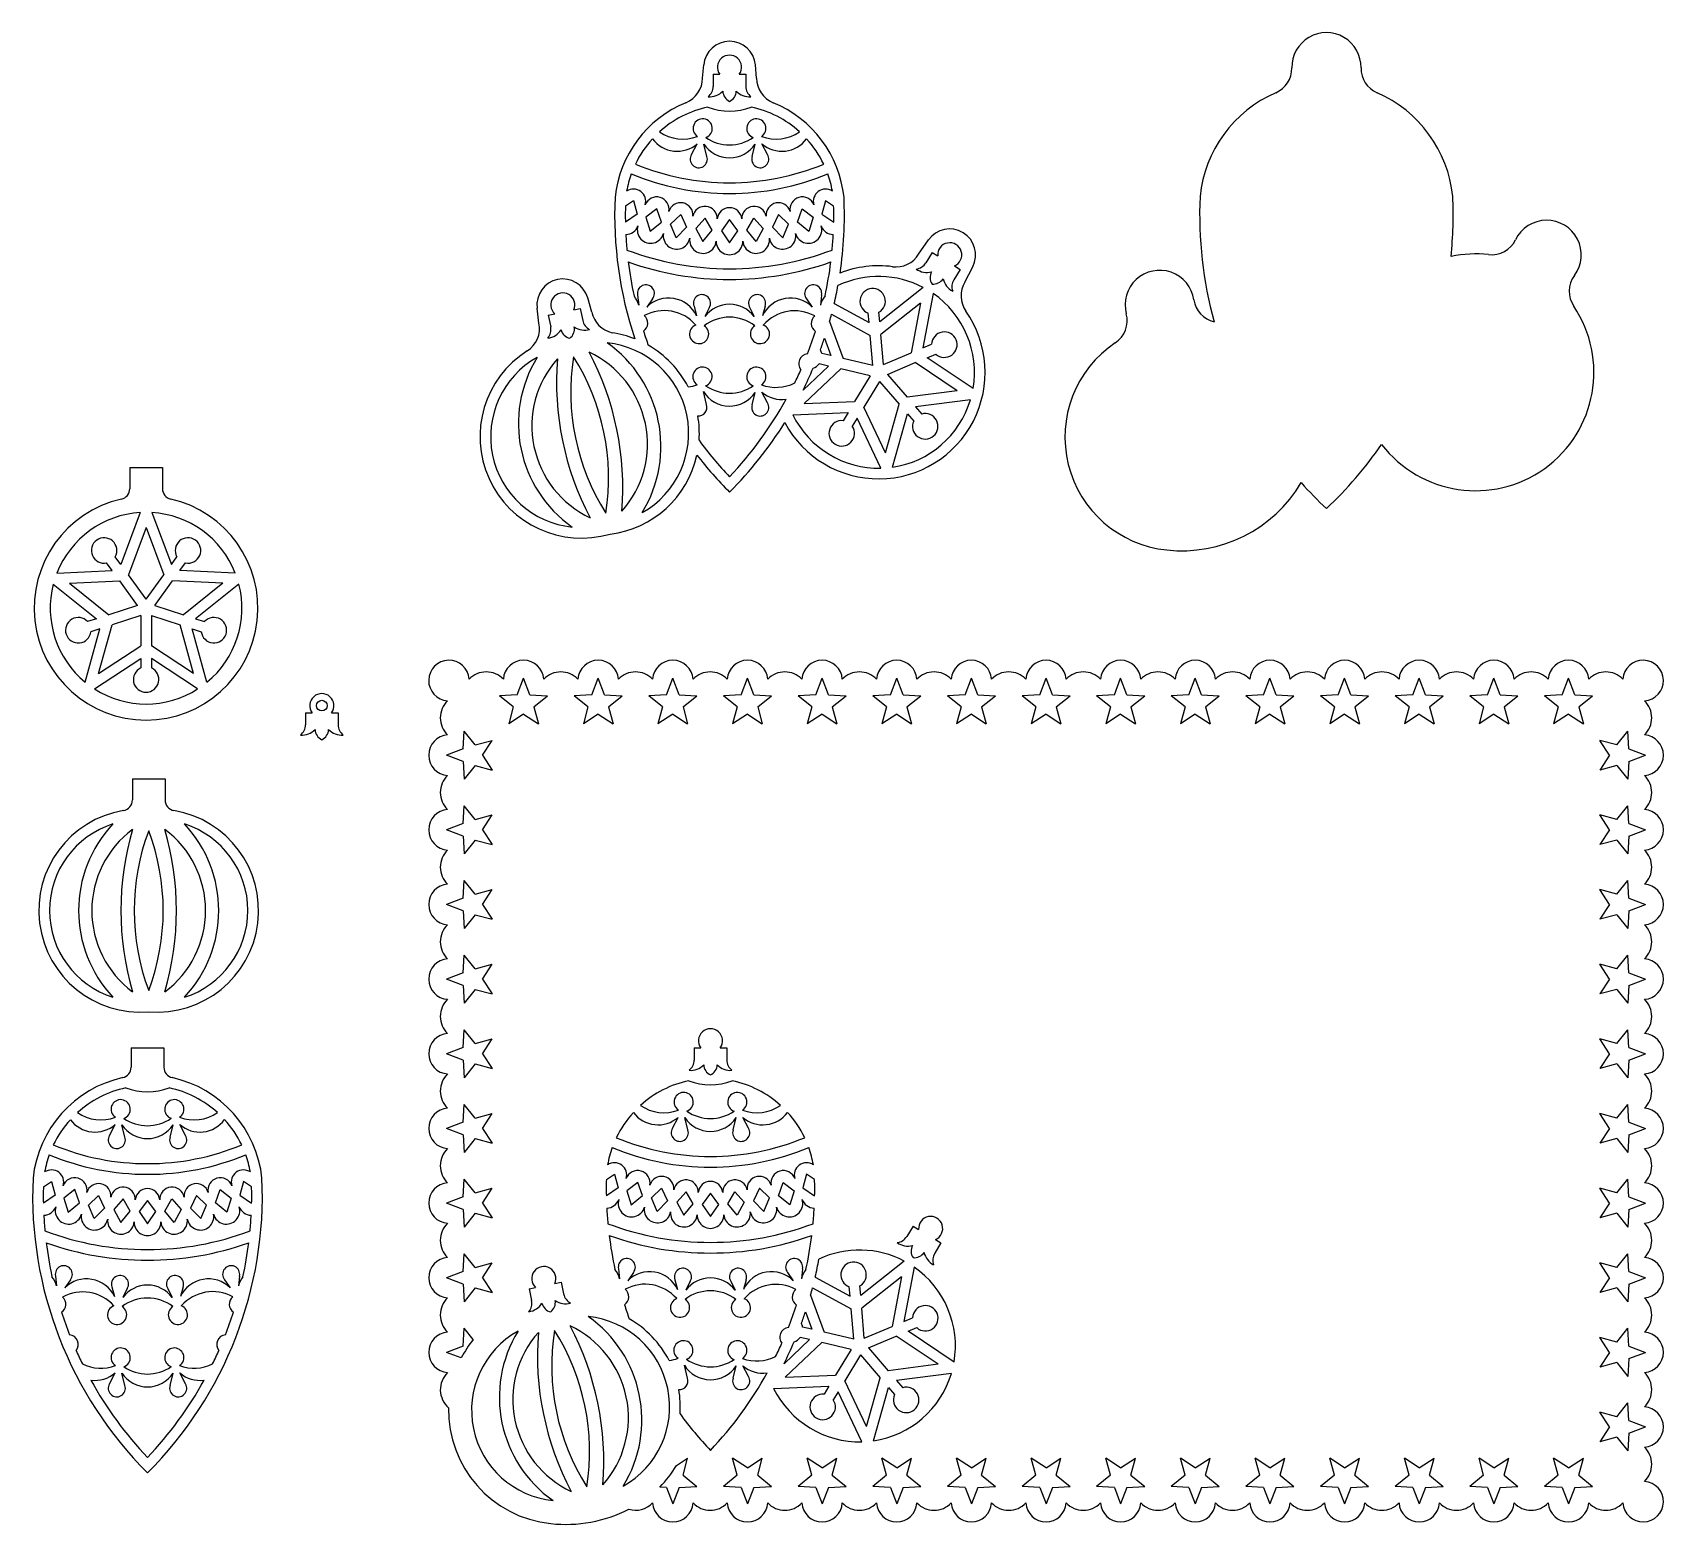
# Model space of a CAD drawing. Extents: x 33 to 339, y 324 to 603.
import ezdxf

# ---------------------------------------------------------------- set-up
doc = ezdxf.new("R2010")
doc.units = 0
doc.layers.get('0').update_dxf_attribs({"linetype": 'CONTINUOUS'})

msp = doc.modelspace()

# ---------------------------------------------------------------- linework, layer by layer
for p, q in [((158.678138, 594.813527), (158.902674, 597.281024)), ((168.809288, 594.813527), (168.584751, 597.281024)), ((160.678138, 595.513806), (161.912815, 595.513806)), ((160.678138, 595.513806), (160.678138, 593.246638)), ((165.574611, 595.513806), (166.809288, 595.513806)), ((166.809288, 595.513806), (166.809288, 593.246638)), ((156.636124, 580.462591), (157.687362, 582.492652)), ((159.499264, 580.12178), (158.931268, 582.434188)), ((167.988162, 580.12178), (168.556158, 582.434188)), ((170.851302, 580.462591), (169.809479, 582.474469)), ((146.410838, 569.267893), (144.208893, 567.762165)), ((144.214517, 570.823709), (145.7615, 571.821215)), ((145.7615, 571.821215), (146.410838, 569.267893)), ((150.134595, 570.297694), (148.039301, 568.700561)), ((150.981962, 567.804379), (150.134595, 570.297694)), ((152.676359, 567.389566), (154.579667, 569.209475)), ((154.579667, 569.209475), (155.700218, 566.825055)), ((172.907038, 569.20429), (171.785137, 566.820505)), ((174.809315, 567.383305), (172.907038, 569.20429)), ((176.503946, 567.797159), (177.352724, 570.289994)), ((177.352724, 570.289994), (179.447114, 568.691676)), ((181.72668, 571.811041), (181.075898, 569.258087)), ((181.075898, 569.258087), (183.278298, 567.750219)), ((183.273165, 570.812616), (181.72668, 571.811041)), ((148.039301, 568.700561), (148.856199, 566.064824)), ((148.856199, 566.064824), (150.981962, 567.804379)), ((153.758143, 564.864756), (152.676359, 567.389566)), ((155.700218, 566.825055), (153.758143, 564.864756)), ((159.160407, 568.54597), (157.409353, 566.577493)), ((157.409353, 566.577493), (158.715396, 564.146715)), ((158.715396, 564.146715), (160.46911, 566.260812)), ((160.46911, 566.260812), (159.160407, 568.54597)), ((163.74309, 568.280039), (162.20737, 566.163717)), ((162.20737, 566.163717), (163.741844, 563.875899)), ((163.741844, 563.875899), (165.278403, 566.163719)), ((165.278403, 566.163719), (163.74309, 568.280039)), ((167.015927, 566.25896), (168.325922, 568.543377)), ((168.768445, 564.143871), (167.015927, 566.25896)), ((168.325922, 568.543377), (170.075863, 566.57391)), ((170.075863, 566.57391), (168.768445, 564.143871)), ((171.785137, 566.820505), (173.726103, 564.859107)), ((173.726103, 564.859107), (174.809315, 567.383305)), ((178.628725, 566.056402), (176.503946, 567.797159)), ((179.447114, 568.691676), (178.628725, 566.056402)), ((199.213253, 561.801185), (201.062483, 564.441)), ((201.734233, 562.10408), (200.560462, 560.164411)), ((201.734233, 562.10408), (202.790557, 561.464856)), ((206.97972, 558.929827), (205.805949, 556.990158)), ((205.923396, 559.569051), (206.97972, 558.929827)), ((207.880927, 556.55603), (209.361582, 559.418885)), ((146.485004, 554.080098), (146.703079, 552.226652)), ((181.002422, 554.080098), (180.784347, 552.226652)), ((200.078199, 555.533429), (191.915803, 549.107724)), ((201.927202, 554.414524), (200.021525, 544.202629)), ((128.003115, 548.863028), (127.65106, 551.653146)), ((129.739839, 550.342569), (130.949016, 550.592205)), ((134.535185, 551.332575), (135.744362, 551.582211)), ((135.744362, 551.582211), (136.202755, 549.361866)), ((137.925025, 550.911419), (137.143345, 553.61284)), ((149.284187, 553.388509), (148.22804, 551.849883)), ((157.079967, 552.033991), (157.555209, 550.229285)), ((159.948378, 551.740833), (159.117885, 550.069576)), ((167.539048, 551.740833), (168.369541, 550.069576)), ((170.407459, 552.033991), (169.932217, 550.229285)), ((178.203238, 553.388509), (179.259385, 551.849883)), ((183.380171, 552.502507), (189.922876, 548.939666)), ((189.922876, 548.939666), (189.773804, 550.707448)), ((191.915803, 549.107724), (191.76673, 550.875506)), ((199.548687, 552.571203), (192.117085, 546.720804)), ((199.548687, 552.571203), (197.813629, 543.273599)), ((129.739839, 550.342569), (130.198232, 548.122225)), ((182.52107, 549.165629), (185.085343, 542.200256)), ((182.883506, 550.495656), (190.124159, 546.552746)), ((181.551952, 546.008977), (182.753048, 542.746424)), ((190.600095, 540.908834), (190.124159, 546.552746)), ((192.593022, 541.076892), (192.117085, 546.720804)), ((200.021525, 544.202629), (201.65672, 544.89068)), ((182.753048, 542.746424), (181.025721, 543.150922)), ((190.600095, 540.908834), (185.085343, 542.200256)), ((192.593022, 541.076892), (197.813629, 543.273599)), ((193.368703, 539.233439), (198.58931, 541.430146)), ((206.449861, 536.170146), (198.58931, 541.430146)), ((200.797206, 542.359176), (202.432401, 543.047227)), ((209.430734, 536.581928), (200.797206, 542.359176)), ((177.536714, 536.292863), (182.297033, 540.799105)), ((177.760642, 533.750859), (184.629328, 540.252937)), ((182.297033, 540.799105), (180.569706, 541.203603)), ((190.14408, 538.961515), (184.629328, 540.252937)), ((190.14408, 538.961515), (187.211712, 534.115746)), ((193.368703, 539.233439), (197.071152, 534.947167)), ((159.430974, 533.564375), (158.842381, 535.998729)), ((167.988162, 533.548854), (168.556158, 535.861262)), ((170.851302, 533.889665), (169.809479, 535.901542)), ((191.855174, 537.926064), (188.922806, 533.080295)), ((191.855174, 537.926064), (195.557622, 533.639792)), ((206.449861, 536.170146), (197.071152, 534.947167)), ((177.760642, 533.750859), (187.211712, 534.115746)), ((192.984109, 524.538534), (188.922806, 533.080295)), ((192.984109, 524.538534), (195.557622, 533.639792)), ((208.937965, 534.477661), (198.636989, 533.134419)), ((198.636989, 533.134419), (199.796668, 531.791876)), ((175.591105, 531.665608), (185.971557, 532.066376)), ((185.971557, 532.066376), (185.053083, 530.548588)), ((187.682651, 531.030925), (186.764176, 529.513137)), ((192.143327, 521.6492), (187.682651, 531.030925)), ((194.296877, 521.830803), (197.12346, 531.827044)), ((197.12346, 531.827044), (198.283138, 530.484501)), ((51.242873, 521.7445), (57.374023, 521.7445)), ((51.242873, 521.7445), (51.242873, 517.792083)), ((57.374023, 521.7445), (57.374023, 517.792083)), ((53.227851, 513.32491), (49.571289, 503.601538)), ((55.389045, 513.32491), (59.045607, 503.601538)), ((54.308448, 510.516445), (50.979265, 501.663625)), ((54.308448, 510.516445), (57.637631, 501.663625)), ((49.571289, 503.601538), (48.528525, 505.03678)), ((59.045607, 503.601538), (60.088371, 505.03678)), ((37.57584, 501.953058), (47.953256, 502.425968)), ((47.953256, 502.425968), (46.910491, 503.861209)), ((54.308448, 497.081399), (50.979265, 501.663625)), ((54.308448, 497.081399), (57.637631, 501.663625)), ((60.663641, 502.425968), (61.706405, 503.861209)), ((71.041056, 501.953058), (60.663641, 502.425968)), ((36.907994, 499.89764), (45.02553, 493.415356)), ((39.912926, 500.057486), (49.361232, 500.488055)), ((39.912926, 500.057486), (47.303684, 494.155573)), ((52.690414, 495.905828), (49.361232, 500.488055)), ((55.926482, 495.905828), (59.255665, 500.488055)), ((68.70397, 500.057486), (59.255665, 500.488055)), ((68.70397, 500.057486), (61.313213, 494.155573)), ((71.708902, 499.89764), (63.591366, 493.415356)), ((52.690414, 495.905828), (47.303684, 494.155573)), ((55.926482, 495.905828), (61.313213, 494.155573)), ((45.02553, 493.415356), (43.338303, 492.867143)), ((53.308448, 494.003715), (47.921718, 492.25346)), ((53.308448, 494.003715), (53.308448, 488.339771)), ((55.308448, 494.003715), (60.695179, 492.25346)), ((55.308448, 494.003715), (55.308448, 488.339771)), ((63.591366, 493.415356), (65.278594, 492.867143)), ((42.886531, 481.497598), (45.643564, 491.513243)), ((45.643564, 491.513243), (43.956337, 490.96503)), ((45.411526, 483.134534), (47.921718, 492.25346)), ((63.20537, 483.134534), (60.695179, 492.25346)), ((65.730366, 481.497598), (62.973332, 491.513243)), ((62.973332, 491.513243), (64.66056, 490.96503)), ((45.411526, 483.134534), (53.308448, 488.339771)), ((63.20537, 483.134534), (55.308448, 488.339771)), ((44.634973, 480.22728), (53.308448, 485.94438)), ((53.308448, 485.94438), (53.308448, 484.170323)), ((63.981923, 480.22728), (55.308448, 485.94438)), ((55.308448, 485.94438), (55.308448, 484.170323)), ((123.923205, 479.134526), (125.108203, 482.237716)), ((126.2932, 479.134526), (125.108203, 482.237716)), ((137.923205, 479.134526), (139.108203, 482.237716)), ((140.2932, 479.134526), (139.108203, 482.237716)), ((151.923205, 479.134526), (153.108203, 482.237716)), ((154.2932, 479.134526), (153.108203, 482.237716)), ((165.923205, 479.134526), (167.108203, 482.237716)), ((168.2932, 479.134526), (167.108203, 482.237716)), ((179.923205, 479.134526), (181.108203, 482.237716)), ((182.2932, 479.134526), (181.108203, 482.237716)), ((193.923205, 479.134526), (195.108203, 482.237716)), ((196.2932, 479.134526), (195.108203, 482.237716)), ((207.923205, 479.134526), (209.108203, 482.237716)), ((210.2932, 479.134526), (209.108203, 482.237716)), ((221.923205, 479.134526), (223.108203, 482.237716)), ((224.2932, 479.134526), (223.108203, 482.237716)), ((235.923205, 479.134526), (237.108203, 482.237716)), ((238.2932, 479.134526), (237.108203, 482.237716)), ((249.923205, 479.134526), (251.108203, 482.237716)), ((252.2932, 479.134526), (251.108203, 482.237716)), ((263.923205, 479.134526), (265.108203, 482.237716)), ((266.2932, 479.134526), (265.108203, 482.237716)), ((277.923205, 479.134526), (279.108203, 482.237716)), ((280.2932, 479.134526), (279.108203, 482.237716)), ((291.923205, 479.134526), (293.108203, 482.237716)), ((294.2932, 479.134526), (293.108203, 482.237716)), ((305.923205, 479.134526), (307.108203, 482.237716)), ((308.2932, 479.134526), (307.108203, 482.237716)), ((319.923205, 479.134526), (321.108203, 482.237716)), ((322.2932, 479.134526), (321.108203, 482.237716)), ((123.923205, 479.134526), (120.605712, 478.966465)), ((123.190837, 476.880527), (120.605712, 478.966465)), ((126.2932, 479.134526), (129.610693, 478.966465)), ((127.025569, 476.880527), (129.610693, 478.966465)), ((137.923205, 479.134526), (134.605712, 478.966465)), ((137.190837, 476.880527), (134.605712, 478.966465)), ((140.2932, 479.134526), (143.610693, 478.966465)), ((141.025569, 476.880527), (143.610693, 478.966465)), ((151.923205, 479.134526), (148.605712, 478.966465)), ((151.190837, 476.880527), (148.605712, 478.966465)), ((154.2932, 479.134526), (157.610693, 478.966465)), ((155.025569, 476.880527), (157.610693, 478.966465)), ((165.923205, 479.134526), (162.605712, 478.966465)), ((165.190837, 476.880527), (162.605712, 478.966465)), ((168.2932, 479.134526), (171.610693, 478.966465)), ((169.025569, 476.880527), (171.610693, 478.966465)), ((179.923205, 479.134526), (176.605712, 478.966465)), ((179.190837, 476.880527), (176.605712, 478.966465)), ((182.2932, 479.134526), (185.610693, 478.966465)), ((183.025569, 476.880527), (185.610693, 478.966465)), ((193.923205, 479.134526), (190.605712, 478.966465)), ((193.190837, 476.880527), (190.605712, 478.966465)), ((196.2932, 479.134526), (199.610693, 478.966465)), ((197.025569, 476.880527), (199.610693, 478.966465)), ((207.923205, 479.134526), (204.605712, 478.966465)), ((207.190837, 476.880527), (204.605712, 478.966465)), ((210.2932, 479.134526), (213.610693, 478.966465)), ((211.025569, 476.880527), (213.610693, 478.966465)), ((221.923205, 479.134526), (218.605712, 478.966465)), ((221.190837, 476.880527), (218.605712, 478.966465)), ((224.2932, 479.134526), (227.610693, 478.966465)), ((225.025569, 476.880527), (227.610693, 478.966465)), ((235.923205, 479.134526), (232.605712, 478.966465)), ((235.190837, 476.880527), (232.605712, 478.966465)), ((238.2932, 479.134526), (241.610693, 478.966465)), ((239.025569, 476.880527), (241.610693, 478.966465)), ((249.923205, 479.134526), (246.605712, 478.966465)), ((249.190837, 476.880527), (246.605712, 478.966465)), ((252.2932, 479.134526), (255.610693, 478.966465)), ((253.025569, 476.880527), (255.610693, 478.966465)), ((263.923205, 479.134526), (260.605712, 478.966465)), ((263.190837, 476.880527), (260.605712, 478.966465)), ((266.2932, 479.134526), (269.610693, 478.966465)), ((267.025569, 476.880527), (269.610693, 478.966465)), ((277.923205, 479.134526), (274.605712, 478.966465)), ((277.190837, 476.880527), (274.605712, 478.966465)), ((280.2932, 479.134526), (283.610693, 478.966465)), ((281.025569, 476.880527), (283.610693, 478.966465)), ((291.923205, 479.134526), (288.605712, 478.966465)), ((291.190837, 476.880527), (288.605712, 478.966465)), ((294.2932, 479.134526), (297.610693, 478.966465)), ((295.025569, 476.880527), (297.610693, 478.966465)), ((305.923205, 479.134526), (302.605712, 478.966465)), ((305.190837, 476.880527), (302.605712, 478.966465)), ((308.2932, 479.134526), (311.610693, 478.966465)), ((309.025569, 476.880527), (311.610693, 478.966465)), ((319.923205, 479.134526), (316.605712, 478.966465)), ((319.190837, 476.880527), (316.605712, 478.966465)), ((322.2932, 479.134526), (325.610693, 478.966465)), ((323.025569, 476.880527), (325.610693, 478.966465)), ((84.207319, 475.778206), (84.207319, 473.511038)), ((84.207319, 475.778206), (85.441996, 475.778206)), ((89.103793, 475.778206), (90.33847, 475.778206)), ((90.33847, 475.778206), (90.33847, 473.511038)), ((123.190837, 476.880527), (122.32551, 473.673469)), ((125.108203, 475.487479), (122.32551, 473.673469)), ((125.108203, 475.487479), (127.890895, 473.673469)), ((127.025569, 476.880527), (127.890895, 473.673469)), ((137.190837, 476.880527), (136.32551, 473.673469)), ((139.108203, 475.487479), (136.32551, 473.673469)), ((139.108203, 475.487479), (141.890895, 473.673469)), ((141.025569, 476.880527), (141.890895, 473.673469)), ((151.190837, 476.880527), (150.32551, 473.673469)), ((153.108203, 475.487479), (150.32551, 473.673469)), ((153.108203, 475.487479), (155.890895, 473.673469)), ((155.025569, 476.880527), (155.890895, 473.673469)), ((165.190837, 476.880527), (164.32551, 473.673469)), ((167.108203, 475.487479), (164.32551, 473.673469)), ((167.108203, 475.487479), (169.890895, 473.673469)), ((169.025569, 476.880527), (169.890895, 473.673469)), ((179.190837, 476.880527), (178.32551, 473.673469)), ((181.108203, 475.487479), (178.32551, 473.673469)), ((181.108203, 475.487479), (183.890895, 473.673469)), ((183.025569, 476.880527), (183.890895, 473.673469)), ((193.190837, 476.880527), (192.32551, 473.673469)), ((195.108203, 475.487479), (192.32551, 473.673469)), ((195.108203, 475.487479), (197.890895, 473.673469)), ((197.025569, 476.880527), (197.890895, 473.673469)), ((207.190837, 476.880527), (206.32551, 473.673469)), ((209.108203, 475.487479), (206.32551, 473.673469)), ((209.108203, 475.487479), (211.890895, 473.673469)), ((211.025569, 476.880527), (211.890895, 473.673469)), ((221.190837, 476.880527), (220.32551, 473.673469)), ((223.108203, 475.487479), (220.32551, 473.673469)), ((223.108203, 475.487479), (225.890895, 473.673469)), ((225.025569, 476.880527), (225.890895, 473.673469)), ((235.190837, 476.880527), (234.32551, 473.673469)), ((237.108203, 475.487479), (234.32551, 473.673469)), ((237.108203, 475.487479), (239.890895, 473.673469)), ((239.025569, 476.880527), (239.890895, 473.673469)), ((249.190837, 476.880527), (248.32551, 473.673469)), ((251.108203, 475.487479), (248.32551, 473.673469)), ((251.108203, 475.487479), (253.890895, 473.673469)), ((253.025569, 476.880527), (253.890895, 473.673469)), ((263.190837, 476.880527), (262.32551, 473.673469)), ((265.108203, 475.487479), (262.32551, 473.673469)), ((265.108203, 475.487479), (267.890895, 473.673469)), ((267.025569, 476.880527), (267.890895, 473.673469)), ((277.190837, 476.880527), (276.32551, 473.673469)), ((279.108203, 475.487479), (276.32551, 473.673469)), ((279.108203, 475.487479), (281.890895, 473.673469)), ((281.025569, 476.880527), (281.890895, 473.673469)), ((291.190837, 476.880527), (290.32551, 473.673469)), ((293.108203, 475.487479), (290.32551, 473.673469)), ((293.108203, 475.487479), (295.890895, 473.673469)), ((295.025569, 476.880527), (295.890895, 473.673469)), ((305.190837, 476.880527), (304.32551, 473.673469)), ((307.108203, 475.487479), (304.32551, 473.673469)), ((307.108203, 475.487479), (309.890895, 473.673469)), ((309.025569, 476.880527), (309.890895, 473.673469)), ((319.190837, 476.880527), (318.32551, 473.673469)), ((321.108203, 475.487479), (318.32551, 473.673469)), ((321.108203, 475.487479), (323.890895, 473.673469)), ((323.025569, 476.880527), (323.890895, 473.673469)), ((113.785775, 468.997095), (113.953836, 472.314589)), ((116.039774, 469.729464), (113.953836, 472.314589)), ((330.176632, 469.729464), (332.262569, 472.314589)), ((332.43063, 468.997095), (332.262569, 472.314589)), ((113.785775, 468.997095), (110.682585, 467.812098)), ((116.039774, 469.729464), (119.246831, 470.59479)), ((117.432822, 467.812098), (119.246831, 470.59479)), ((328.783584, 467.812098), (326.969574, 470.59479)), ((330.176632, 469.729464), (326.969574, 470.59479)), ((332.43063, 468.997095), (335.533821, 467.812098)), ((113.785775, 466.627101), (110.682585, 467.812098)), ((113.785775, 466.627101), (113.953836, 463.309607)), ((116.039774, 465.894732), (113.953836, 463.309607)), ((116.039774, 465.894732), (119.246831, 465.029406)), ((117.432822, 467.812098), (119.246831, 465.029406)), ((328.783584, 467.812098), (326.969574, 465.029406)), ((330.176632, 465.894732), (326.969574, 465.029406)), ((330.176632, 465.894732), (332.262569, 463.309607)), ((332.43063, 466.627101), (332.262569, 463.309607)), ((332.43063, 466.627101), (335.533821, 467.812098)), ((51.730984, 463.364068), (51.730984, 459.406968)), ((51.730984, 463.364068), (57.862134, 463.364068)), ((57.862134, 463.364068), (57.862134, 459.406962)), ((113.785775, 454.997095), (113.953836, 458.314589)), ((116.039774, 455.729464), (113.953836, 458.314589)), ((116.039774, 455.729464), (119.246831, 456.59479)), ((117.432822, 453.812098), (119.246831, 456.59479)), ((330.176632, 455.729464), (326.969574, 456.59479)), ((328.783584, 453.812098), (326.969574, 456.59479)), ((330.176632, 455.729464), (332.262569, 458.314589)), ((332.43063, 454.997095), (332.262569, 458.314589)), ((113.785775, 454.997095), (110.682585, 453.812098)), ((113.785775, 452.627101), (110.682585, 453.812098)), ((117.432822, 453.812098), (119.246831, 451.029406)), ((328.783584, 453.812098), (326.969574, 451.029406)), ((332.43063, 454.997095), (335.533821, 453.812098)), ((332.43063, 452.627101), (335.533821, 453.812098)), ((113.785775, 452.627101), (113.953836, 449.309607)), ((116.039774, 451.894732), (113.953836, 449.309607)), ((116.039774, 451.894732), (119.246831, 451.029406)), ((330.176632, 451.894732), (326.969574, 451.029406)), ((330.176632, 451.894732), (332.262569, 449.309607)), ((332.43063, 452.627101), (332.262569, 449.309607)), ((113.785775, 440.997095), (113.953836, 444.314589)), ((116.039774, 441.729464), (113.953836, 444.314589)), ((330.176632, 441.729464), (332.262569, 444.314589)), ((332.43063, 440.997095), (332.262569, 444.314589)), ((113.785775, 440.997095), (110.682585, 439.812098)), ((116.039774, 441.729464), (119.246831, 442.59479)), ((117.432822, 439.812098), (119.246831, 442.59479)), ((330.176632, 441.729464), (326.969574, 442.59479)), ((328.783584, 439.812098), (326.969574, 442.59479)), ((332.43063, 440.997095), (335.533821, 439.812098)), ((113.785775, 438.627101), (110.682585, 439.812098)), ((113.785775, 438.627101), (113.953836, 435.309607)), ((116.039774, 437.894732), (113.953836, 435.309607)), ((116.039774, 437.894732), (119.246831, 437.029406)), ((117.432822, 439.812098), (119.246831, 437.029406)), ((328.783584, 439.812098), (326.969574, 437.029406)), ((330.176632, 437.894732), (326.969574, 437.029406)), ((330.176632, 437.894732), (332.262569, 435.309607)), ((332.43063, 438.627101), (332.262569, 435.309607)), ((332.43063, 438.627101), (335.533821, 439.812098)), ((113.785775, 426.997095), (113.953836, 430.314589)), ((116.039774, 427.729464), (113.953836, 430.314589)), ((116.039774, 427.729464), (119.246831, 428.59479)), ((117.432822, 425.812098), (119.246831, 428.59479)), ((328.783584, 425.812098), (326.969574, 428.59479)), ((330.176632, 427.729464), (326.969574, 428.59479)), ((330.176632, 427.729464), (332.262569, 430.314589)), ((332.43063, 426.997095), (332.262569, 430.314589)), ((113.785775, 426.997095), (110.682585, 425.812098)), ((113.785775, 424.627101), (110.682585, 425.812098)), ((117.432822, 425.812098), (119.246831, 423.029406)), ((328.783584, 425.812098), (326.969574, 423.029406)), ((332.43063, 426.997095), (335.533821, 425.812098)), ((332.43063, 424.627101), (335.533821, 425.812098)), ((113.785775, 424.627101), (113.953836, 421.309607)), ((116.039774, 423.894732), (113.953836, 421.309607)), ((116.039774, 423.894732), (119.246831, 423.029406)), ((330.176632, 423.894732), (326.969574, 423.029406)), ((330.176632, 423.894732), (332.262569, 421.309607)), ((332.43063, 424.627101), (332.262569, 421.309607)), ((113.785775, 412.997095), (113.953836, 416.314589)), ((116.039774, 413.729464), (113.953836, 416.314589)), ((330.176632, 413.729464), (332.262569, 416.314589)), ((332.43063, 412.997095), (332.262569, 416.314589)), ((113.785775, 412.997095), (110.682585, 411.812098)), ((116.039774, 413.729464), (119.246831, 414.59479)), ((117.432822, 411.812098), (119.246831, 414.59479)), ((330.176632, 413.729464), (326.969574, 414.59479)), ((328.783584, 411.812098), (326.969574, 414.59479)), ((332.43063, 412.997095), (335.533821, 411.812098)), ((51.506846, 412.894977), (57.637997, 412.894977)), ((51.506846, 412.894977), (51.506846, 409.282774)), ((57.637997, 412.894977), (57.637997, 409.282774)), ((113.785775, 410.627101), (110.682585, 411.812098)), ((113.785775, 410.627101), (113.953836, 407.309607)), ((116.039774, 409.894732), (113.953836, 407.309607)), ((116.039774, 409.894732), (119.246831, 409.029406)), ((117.432822, 411.812098), (119.246831, 409.029406)), ((157.105894, 412.906428), (157.105894, 410.639259)), ((157.105894, 412.906428), (158.340571, 412.906428)), ((162.002368, 412.906428), (163.237045, 412.906428)), ((163.237045, 412.906428), (163.237045, 410.639259)), ((328.783584, 411.812098), (326.969574, 409.029406)), ((330.176632, 409.894732), (326.969574, 409.029406)), ((330.176632, 409.894732), (332.262569, 407.309607)), ((332.43063, 410.627101), (332.262569, 407.309607)), ((332.43063, 410.627101), (335.533821, 411.812098)), ((113.785775, 398.997095), (113.953836, 402.314589)), ((116.039774, 399.729464), (113.953836, 402.314589)), ((330.176632, 399.729464), (332.262569, 402.314589)), ((332.43063, 398.997095), (332.262569, 402.314589)), ((47.464832, 396.503467), (48.516071, 398.533527)), ((50.327973, 396.162655), (49.759977, 398.475063)), ((58.816871, 396.162655), (59.384866, 398.475063)), ((61.680011, 396.503467), (60.638188, 398.515344)), ((113.785775, 398.997095), (110.682585, 397.812098)), ((113.785775, 396.627101), (110.682585, 397.812098)), ((116.039774, 399.729464), (119.246831, 400.59479)), ((117.432822, 397.812098), (119.246831, 400.59479)), ((117.432822, 397.812098), (119.246831, 395.029406)), ((153.06388, 397.855213), (154.115119, 399.885273)), ((155.92702, 397.514401), (155.359025, 399.826809)), ((164.415919, 397.514401), (164.983914, 399.826809)), ((167.279059, 397.855213), (166.237236, 399.86709)), ((330.176632, 399.729464), (326.969574, 400.59479)), ((328.783584, 397.812098), (326.969574, 400.59479)), ((328.783584, 397.812098), (326.969574, 395.029406)), ((332.43063, 398.997095), (335.533821, 397.812098)), ((332.43063, 396.627101), (335.533821, 397.812098)), ((113.785775, 396.627101), (113.953836, 393.309607)), ((116.039774, 395.894732), (113.953836, 393.309607)), ((116.039774, 395.894732), (119.246831, 395.029406)), ((330.176632, 395.894732), (326.969574, 395.029406)), ((330.176632, 395.894732), (332.262569, 393.309607)), ((332.43063, 396.627101), (332.262569, 393.309607)), ((140.642274, 388.21633), (142.189257, 389.213836)), ((142.189257, 389.213836), (142.838594, 386.660514)), ((178.154437, 389.203662), (177.503655, 386.650708)), ((179.700922, 388.205238), (178.154437, 389.203662)), ((35.043226, 386.864584), (36.590209, 387.86209)), ((36.590209, 387.86209), (37.239546, 385.308768)), ((40.963304, 386.338569), (38.868009, 384.741436)), ((41.810671, 383.845254), (40.963304, 386.338569)), ((67.332655, 383.838035), (68.181433, 386.33087)), ((68.181433, 386.33087), (70.275823, 384.732552)), ((72.555389, 387.851917), (71.904607, 385.298962)), ((74.101874, 386.853492), (72.555389, 387.851917)), ((113.785775, 384.997095), (113.953836, 388.314589)), ((116.039774, 385.729464), (113.953836, 388.314589)), ((116.039774, 385.729464), (119.246831, 386.59479)), ((117.432822, 383.812098), (119.246831, 386.59479)), ((142.838594, 386.660514), (140.636649, 385.154787)), ((146.562352, 387.690315), (144.467057, 386.093182)), ((144.467057, 386.093182), (145.283956, 383.457445)), ((147.409719, 385.197), (146.562352, 387.690315)), ((149.104116, 384.782187), (151.007423, 386.602096)), ((151.007423, 386.602096), (152.127975, 384.217677)), ((155.588164, 385.938591), (153.83711, 383.970114)), ((156.896866, 383.653434), (155.588164, 385.938591)), ((160.170847, 385.672661), (158.635127, 383.556338)), ((161.70616, 383.55634), (160.170847, 385.672661)), ((163.443684, 383.651582), (164.753679, 385.935999)), ((164.753679, 385.935999), (166.503619, 383.966531)), ((169.334794, 386.596912), (168.212894, 384.213127)), ((171.237072, 384.775926), (169.334794, 386.596912)), ((172.931703, 385.18978), (173.780481, 387.682616)), ((173.780481, 387.682616), (175.874871, 386.084297)), ((175.874871, 386.084297), (175.056482, 383.449023)), ((177.503655, 386.650708), (179.706055, 385.14284)), ((328.783584, 383.812098), (326.969574, 386.59479)), ((330.176632, 385.729464), (326.969574, 386.59479)), ((330.176632, 385.729464), (332.262569, 388.314589)), ((332.43063, 384.997095), (332.262569, 388.314589)), ((37.239546, 385.308768), (35.037601, 383.803041)), ((38.868009, 384.741436), (39.684908, 382.105699)), ((39.684908, 382.105699), (41.810671, 383.845254)), ((43.505068, 383.430441), (45.408375, 385.25035)), ((44.586852, 380.905631), (43.505068, 383.430441)), ((46.528927, 382.865931), (44.586852, 380.905631)), ((45.408375, 385.25035), (46.528927, 382.865931)), ((49.989116, 384.586846), (48.238062, 382.618369)), ((48.238062, 382.618369), (49.544105, 380.18759)), ((51.297819, 382.301688), (49.989116, 384.586846)), ((54.571799, 384.320915), (53.036079, 382.204592)), ((56.107112, 382.204595), (54.571799, 384.320915)), ((57.844636, 382.299836), (59.154631, 384.584253)), ((59.154631, 384.584253), (60.904571, 382.614785)), ((60.904571, 382.614785), (59.597153, 380.184746)), ((63.735746, 385.245166), (62.613846, 382.861381)), ((62.613846, 382.861381), (64.554812, 380.899983)), ((65.638024, 383.42418), (63.735746, 385.245166)), ((64.554812, 380.899983), (65.638024, 383.42418)), ((69.457434, 382.097277), (67.332655, 383.838035)), ((70.275823, 384.732552), (69.457434, 382.097277)), ((71.904607, 385.298962), (74.107007, 383.791094)), ((113.785775, 384.997095), (110.682585, 383.812098)), ((113.785775, 382.627101), (110.682585, 383.812098)), ((113.785775, 382.627101), (113.953836, 379.309607)), ((117.432822, 383.812098), (119.246831, 381.029406)), ((145.283956, 383.457445), (147.409719, 385.197)), ((150.185899, 382.257377), (149.104116, 384.782187)), ((152.127975, 384.217677), (150.185899, 382.257377)), ((153.83711, 383.970114), (155.143153, 381.539336)), ((155.143153, 381.539336), (156.896866, 383.653434)), ((158.635127, 383.556338), (160.169601, 381.268521)), ((160.169601, 381.268521), (161.70616, 383.55634)), ((165.196201, 381.536492), (163.443684, 383.651582)), ((166.503619, 383.966531), (165.196201, 381.536492)), ((168.212894, 384.213127), (170.15386, 382.251729)), ((170.15386, 382.251729), (171.237072, 384.775926)), ((175.056482, 383.449023), (172.931703, 385.18978)), ((328.783584, 383.812098), (326.969574, 381.029406)), ((332.43063, 382.627101), (332.262569, 379.309607)), ((332.43063, 384.997095), (335.533821, 383.812098)), ((332.43063, 382.627101), (335.533821, 383.812098)), ((49.544105, 380.18759), (51.297819, 382.301688)), ((53.036079, 382.204592), (54.570553, 379.916775)), ((54.570553, 379.916775), (56.107112, 382.204595)), ((59.597153, 380.184746), (57.844636, 382.299836)), ((116.039774, 381.894732), (113.953836, 379.309607)), ((116.039774, 381.894732), (119.246831, 381.029406)), ((198.16199, 379.496701), (196.988219, 377.557032)), ((198.16199, 379.496701), (199.218314, 378.857477)), ((330.176632, 381.894732), (326.969574, 381.029406)), ((330.176632, 381.894732), (332.262569, 379.309607)), ((203.407476, 376.322448), (202.233706, 374.38278)), ((202.351152, 376.961672), (203.407476, 376.322448)), ((113.785775, 370.997095), (113.953836, 374.314589)), ((116.039774, 371.729464), (113.953836, 374.314589)), ((330.176632, 371.729464), (332.262569, 374.314589)), ((332.43063, 370.997095), (332.262569, 374.314589)), ((37.313713, 370.120974), (37.531787, 368.267528)), ((71.831131, 370.120974), (71.613056, 368.267528)), ((113.785775, 370.997095), (110.682585, 369.812098)), ((116.039774, 371.729464), (119.246831, 372.59479)), ((117.432822, 369.812098), (119.246831, 372.59479)), ((142.91276, 371.472719), (143.130835, 369.619273)), ((145.711944, 370.781131), (144.655797, 369.242504)), ((174.630995, 370.781131), (175.687142, 369.242504)), ((177.430179, 371.472719), (177.212104, 369.619273)), ((196.505956, 372.92605), (188.343559, 366.500345)), ((198.354959, 371.807145), (196.449281, 361.59525)), ((330.176632, 371.729464), (326.969574, 372.59479)), ((328.783584, 369.812098), (326.969574, 372.59479)), ((332.43063, 370.997095), (335.533821, 369.812098)), ((40.112896, 369.429385), (39.056749, 367.890759)), ((47.908675, 368.074866), (48.383918, 366.27016)), ((50.777087, 367.781709), (49.946594, 366.110452)), ((58.367757, 367.781709), (59.198249, 366.110452)), ((61.236168, 368.074866), (60.760926, 366.27016)), ((69.031947, 369.429385), (70.088094, 367.890759)), ((113.785775, 368.627101), (110.682585, 369.812098)), ((113.785775, 368.627101), (113.953836, 365.309607)), ((116.039774, 367.894732), (113.953836, 365.309607)), ((116.039774, 367.894732), (119.246831, 367.029406)), ((117.432822, 369.812098), (119.246831, 367.029406)), ((126.167596, 367.735191), (127.376773, 367.984827)), ((126.167596, 367.735191), (126.625989, 365.514846)), ((130.962942, 368.725196), (132.172119, 368.974832)), ((132.172119, 368.974832), (132.630512, 366.754488)), ((153.507723, 369.426612), (153.982966, 367.621906)), ((156.376134, 369.133454), (155.545642, 367.462198)), ((163.966805, 369.133454), (164.797297, 367.462198)), ((166.835216, 369.426612), (166.359973, 367.621906)), ((179.311263, 367.888277), (186.551916, 363.945367)), ((179.807928, 369.895128), (186.350633, 366.332287)), ((186.350633, 366.332287), (186.20156, 368.100069)), ((188.343559, 366.500345), (188.194487, 368.268127)), ((195.976444, 369.963824), (188.544842, 364.113425)), ((195.976444, 369.963824), (194.241385, 360.66622)), ((328.783584, 369.812098), (326.969574, 367.029406)), ((330.176632, 367.894732), (326.969574, 367.029406)), ((330.176632, 367.894732), (332.262569, 365.309607)), ((332.43063, 368.627101), (332.262569, 365.309607)), ((332.43063, 368.627101), (335.533821, 369.812098)), ((178.948827, 366.558251), (181.5131, 359.592877)), ((189.020778, 358.469513), (188.544842, 364.113425)), ((177.979709, 363.401598), (179.180804, 360.139045)), ((187.027852, 358.301455), (186.551916, 363.945367)), ((196.449281, 361.59525), (198.084476, 362.283301)), ((113.785775, 356.997095), (113.953836, 360.314589)), ((115.659133, 358.201196), (113.953836, 360.314589)), ((173.96447, 353.685484), (178.724789, 358.191726)), ((178.724789, 358.191726), (176.997463, 358.596225)), ((179.180804, 360.139045), (177.453478, 360.543544)), ((187.027852, 358.301455), (181.5131, 359.592877)), ((189.020778, 358.469513), (194.241385, 360.66622)), ((189.79646, 356.62606), (195.017066, 358.822767)), ((202.877618, 353.562767), (195.017066, 358.822767)), ((197.224963, 359.751798), (198.860157, 360.439849)), ((205.85849, 353.974549), (197.224963, 359.751798)), ((330.176632, 357.729464), (326.969574, 358.59479)), ((328.783584, 355.812098), (326.969574, 358.59479)), ((330.176632, 357.729464), (332.262569, 360.314589)), ((332.43063, 356.997095), (332.262569, 360.314589)), ((113.785775, 356.997095), (110.682585, 355.812098)), ((113.435706, 354.76078), (110.682585, 355.812098)), ((174.188399, 351.143481), (181.057085, 357.645559)), ((186.571837, 356.354136), (181.057085, 357.645559)), ((186.571837, 356.354136), (183.639469, 351.508367)), ((188.28293, 355.318686), (185.350563, 350.472916)), ((188.28293, 355.318686), (191.985379, 351.032413)), ((189.79646, 356.62606), (193.498908, 352.339788)), ((328.783584, 355.812098), (326.969574, 353.029406)), ((332.43063, 356.997095), (335.533821, 355.812098)), ((332.43063, 354.627101), (335.533821, 355.812098)), ((47.464832, 349.930541), (48.516071, 351.960601)), ((50.327973, 349.589729), (49.759977, 351.902137)), ((58.816871, 349.589729), (59.384866, 351.902137)), ((61.680011, 349.930541), (60.638188, 351.942418)), ((155.858731, 350.956996), (155.270138, 353.391349)), ((164.415919, 350.941475), (164.983914, 353.253883)), ((167.279059, 351.282286), (166.237236, 353.294164)), ((202.877618, 353.562767), (193.498908, 352.339788)), ((205.365722, 351.870282), (195.064746, 350.52704)), ((330.176632, 353.894732), (326.969574, 353.029406)), ((330.176632, 353.894732), (332.262569, 351.309607)), ((332.43063, 354.627101), (332.262569, 351.309607)), ((172.018862, 349.058229), (182.399314, 349.458997)), ((174.188399, 351.143481), (183.639469, 351.508367)), ((182.399314, 349.458997), (181.48084, 347.941209)), ((189.411866, 341.931155), (185.350563, 350.472916)), ((189.411866, 341.931155), (191.985379, 351.032413)), ((190.724634, 339.223425), (193.551217, 349.219665)), ((193.551217, 349.219665), (194.710895, 347.877122)), ((195.064746, 350.52704), (196.224424, 349.184497)), ((184.110407, 348.423547), (183.191933, 346.905758)), ((188.571083, 339.041821), (184.110407, 348.423547)), ((330.176632, 343.729464), (332.262569, 346.314589)), ((332.43063, 342.997095), (332.262569, 346.314589)), ((328.783584, 341.812098), (326.969574, 344.59479)), ((330.176632, 343.729464), (326.969574, 344.59479)), ((332.43063, 342.997095), (335.533821, 341.812098)), ((328.783584, 341.812098), (326.969574, 339.029406)), ((330.176632, 339.894732), (326.969574, 339.029406)), ((330.176632, 339.894732), (332.262569, 337.309607)), ((332.43063, 340.627101), (332.262569, 337.309607)), ((332.43063, 340.627101), (335.533821, 341.812098)), ((153.776127, 334.57213), (155.890895, 335.950727)), ((155.025569, 332.743669), (155.890895, 335.950727)), ((167.108203, 334.136717), (164.32551, 335.950727)), ((165.190837, 332.743669), (164.32551, 335.950727)), ((167.108203, 334.136717), (169.890895, 335.950727)), ((169.025569, 332.743669), (169.890895, 335.950727)), ((181.108203, 334.136717), (178.32551, 335.950727)), ((179.190837, 332.743669), (178.32551, 335.950727)), ((181.108203, 334.136717), (183.890895, 335.950727)), ((183.025569, 332.743669), (183.890895, 335.950727)), ((195.108203, 334.136717), (192.32551, 335.950727)), ((193.190837, 332.743669), (192.32551, 335.950727)), ((195.108203, 334.136717), (197.890895, 335.950727)), ((197.025569, 332.743669), (197.890895, 335.950727)), ((209.108203, 334.136717), (206.32551, 335.950727)), ((207.190837, 332.743669), (206.32551, 335.950727)), ((209.108203, 334.136717), (211.890895, 335.950727)), ((211.025569, 332.743669), (211.890895, 335.950727)), ((223.108203, 334.136717), (220.32551, 335.950727)), ((221.190837, 332.743669), (220.32551, 335.950727)), ((223.108203, 334.136717), (225.890895, 335.950727)), ((225.025569, 332.743669), (225.890895, 335.950727)), ((237.108203, 334.136717), (234.32551, 335.950727)), ((235.190837, 332.743669), (234.32551, 335.950727)), ((237.108203, 334.136717), (239.890895, 335.950727)), ((239.025569, 332.743669), (239.890895, 335.950727)), ((251.108203, 334.136717), (248.32551, 335.950727)), ((249.190837, 332.743669), (248.32551, 335.950727)), ((251.108203, 334.136717), (253.890895, 335.950727)), ((253.025569, 332.743669), (253.890895, 335.950727)), ((265.108203, 334.136717), (262.32551, 335.950727)), ((263.190837, 332.743669), (262.32551, 335.950727)), ((265.108203, 334.136717), (267.890895, 335.950727)), ((267.025569, 332.743669), (267.890895, 335.950727)), ((279.108203, 334.136717), (276.32551, 335.950727)), ((277.190837, 332.743669), (276.32551, 335.950727)), ((279.108203, 334.136717), (281.890895, 335.950727)), ((281.025569, 332.743669), (281.890895, 335.950727)), ((293.108203, 334.136717), (290.32551, 335.950727)), ((291.190837, 332.743669), (290.32551, 335.950727)), ((293.108203, 334.136717), (295.890895, 335.950727)), ((295.025569, 332.743669), (295.890895, 335.950727)), ((307.108203, 334.136717), (304.32551, 335.950727)), ((305.190837, 332.743669), (304.32551, 335.950727)), ((307.108203, 334.136717), (309.890895, 335.950727)), ((309.025569, 332.743669), (309.890895, 335.950727)), ((321.108203, 334.136717), (318.32551, 335.950727)), ((319.190837, 332.743669), (318.32551, 335.950727)), ((321.108203, 334.136717), (323.890895, 335.950727)), ((323.025569, 332.743669), (323.890895, 335.950727)), ((151.923205, 330.48967), (150.652126, 330.554062)), ((151.923205, 330.48967), (153.108203, 327.38648)), ((154.2932, 330.48967), (153.108203, 327.38648)), ((154.2932, 330.48967), (157.610693, 330.657731)), ((155.025569, 332.743669), (157.610693, 330.657731)), ((165.190837, 332.743669), (162.605712, 330.657731)), ((165.923205, 330.48967), (162.605712, 330.657731)), ((165.923205, 330.48967), (167.108203, 327.38648)), ((168.2932, 330.48967), (167.108203, 327.38648)), ((168.2932, 330.48967), (171.610693, 330.657731)), ((169.025569, 332.743669), (171.610693, 330.657731)), ((179.190837, 332.743669), (176.605712, 330.657731)), ((179.923205, 330.48967), (176.605712, 330.657731)), ((179.923205, 330.48967), (181.108203, 327.38648)), ((182.2932, 330.48967), (181.108203, 327.38648)), ((182.2932, 330.48967), (185.610693, 330.657731)), ((183.025569, 332.743669), (185.610693, 330.657731)), ((193.190837, 332.743669), (190.605712, 330.657731)), ((193.923205, 330.48967), (190.605712, 330.657731)), ((193.923205, 330.48967), (195.108203, 327.38648)), ((196.2932, 330.48967), (195.108203, 327.38648)), ((196.2932, 330.48967), (199.610693, 330.657731)), ((197.025569, 332.743669), (199.610693, 330.657731)), ((207.190837, 332.743669), (204.605712, 330.657731)), ((207.923205, 330.48967), (204.605712, 330.657731)), ((207.923205, 330.48967), (209.108203, 327.38648)), ((210.2932, 330.48967), (209.108203, 327.38648)), ((210.2932, 330.48967), (213.610693, 330.657731)), ((211.025569, 332.743669), (213.610693, 330.657731)), ((221.190837, 332.743669), (218.605712, 330.657731)), ((221.923205, 330.48967), (218.605712, 330.657731)), ((221.923205, 330.48967), (223.108203, 327.38648)), ((224.2932, 330.48967), (223.108203, 327.38648)), ((224.2932, 330.48967), (227.610693, 330.657731)), ((225.025569, 332.743669), (227.610693, 330.657731)), ((235.190837, 332.743669), (232.605712, 330.657731)), ((235.923205, 330.48967), (232.605712, 330.657731)), ((235.923205, 330.48967), (237.108203, 327.38648)), ((238.2932, 330.48967), (237.108203, 327.38648)), ((238.2932, 330.48967), (241.610693, 330.657731)), ((239.025569, 332.743669), (241.610693, 330.657731)), ((249.190837, 332.743669), (246.605712, 330.657731)), ((249.923205, 330.48967), (246.605712, 330.657731)), ((249.923205, 330.48967), (251.108203, 327.38648)), ((252.2932, 330.48967), (251.108203, 327.38648)), ((252.2932, 330.48967), (255.610693, 330.657731)), ((253.025569, 332.743669), (255.610693, 330.657731)), ((263.190837, 332.743669), (260.605712, 330.657731)), ((263.923205, 330.48967), (260.605712, 330.657731)), ((263.923205, 330.48967), (265.108203, 327.38648)), ((266.2932, 330.48967), (265.108203, 327.38648)), ((266.2932, 330.48967), (269.610693, 330.657731)), ((267.025569, 332.743669), (269.610693, 330.657731)), ((277.190837, 332.743669), (274.605712, 330.657731)), ((277.923205, 330.48967), (274.605712, 330.657731)), ((277.923205, 330.48967), (279.108203, 327.38648)), ((280.2932, 330.48967), (279.108203, 327.38648)), ((280.2932, 330.48967), (283.610693, 330.657731)), ((281.025569, 332.743669), (283.610693, 330.657731)), ((291.190837, 332.743669), (288.605712, 330.657731)), ((291.923205, 330.48967), (288.605712, 330.657731)), ((291.923205, 330.48967), (293.108203, 327.38648)), ((294.2932, 330.48967), (293.108203, 327.38648)), ((294.2932, 330.48967), (297.610693, 330.657731)), ((295.025569, 332.743669), (297.610693, 330.657731)), ((305.190837, 332.743669), (302.605712, 330.657731)), ((305.923205, 330.48967), (302.605712, 330.657731)), ((305.923205, 330.48967), (307.108203, 327.38648)), ((308.2932, 330.48967), (307.108203, 327.38648)), ((308.2932, 330.48967), (311.610693, 330.657731)), ((309.025569, 332.743669), (311.610693, 330.657731)), ((319.190837, 332.743669), (316.605712, 330.657731)), ((319.923205, 330.48967), (316.605712, 330.657731)), ((319.923205, 330.48967), (321.108203, 327.38648)), ((322.2932, 330.48967), (321.108203, 327.38648)), ((322.2932, 330.48967), (325.610693, 330.657731)), ((323.025569, 332.743669), (325.610693, 330.657731))]:
    msp.add_line(p, q)
msp.add_circle((87.272894, 477.1049), 1)
for centre, radius, start, end in [((275.701452, 596.8405), 6.49184, 358.969002, 181.030998), ((163.743713, 596.8405), 4.86104, 5.19947, 174.80053), ((163.743713, 596.8405), 2.26104, 324.07241, 215.92759), ((264.211472, 596.633723), 5, 293.493338, 1.030998), ((287.191432, 596.633723), 5, 178.969002, 246.506662), ((153.678138, 594.813527), 5, 292.241997, 0), ((173.809288, 594.813527), 5, 180, 247.758003), ((158.215851, 593.246638), 2.462287, 308.411705, 0), ((160.025706, 594.678123), 3.372496, 265.237265, 316.534383), ((164.699688, 592.455534), 2.228397, 182.505519, 244.596097), ((162.787738, 592.455534), 2.228397, 295.403903, 357.494481), ((167.461719, 594.678123), 3.372496, 223.465617, 274.762735), ((169.271575, 593.246638), 2.462287, 180, 231.588295), ((275.701452, 570.200174), 23.822771, 113.493338, 174.203398), ((275.701452, 570.200174), 23.822771, 5.796602, 66.506662), ((163.743713, 570.200174), 21.591971, 112.241997, 174.041353), ((163.743713, 570.200174), 19.591971, 101.993533, 132.130154), ((163.743713, 600.131669), 11.511189, 249.28765, 290.71235), ((163.743713, 570.200174), 19.591971, 47.889772, 78.006467), ((163.743713, 570.200174), 21.591971, 5.958647, 67.758003), ((155.019591, 591.2146), 7.846837, 235.729967, 290.224184), ((158.713977, 585.362212), 1.801669, 288.787032, 236.980303), ((168.773449, 585.362212), 1.801669, 302.858421, 250.770325), ((172.456082, 591.2146), 7.846837, 249.834141, 304.329244), ((163.743713, 570.200174), 19.591971, 137.607962, 154.376966), ((153.907774, 586.871435), 5.784378, 216.767588, 310.79943), ((163.743713, 585.643457), 5.784378, 213.698082, 326.301918), ((163.733833, 590.126661), 7.846837, 235.54315, 304.515314), ((173.567899, 586.871435), 5.784378, 229.476985, 323.319942), ((163.743713, 570.200174), 19.591971, 25.623034, 42.42009), ((163.743713, 621.341325), 46.180888, 247.509922, 292.490078), ((157.98465, 579.594539), 1.603757, 147.230446, 19.193127), ((169.502776, 579.594539), 1.603757, 160.806873, 32.769554), ((163.743713, 570.200174), 19.591971, 160.228449, 170.002319), ((163.743713, 621.341325), 48.180888, 247.50132, 292.49868), ((163.743713, 570.200174), 19.591971, 9.997681, 19.771551), ((215.723513, 569.161558), 73.528311, 177.443191, 198.427547), ((145.721603, 571.675555), 2.308281, 343.75492, 123.45024), ((150.094542, 570.207448), 2.308281, 348.998141, 159.128645), ((177.392884, 570.207448), 2.308281, 20.871355, 191.001859), ((181.765822, 571.675555), 2.308281, 56.54976, 196.24508), ((111.763912, 569.161558), 73.528311, 351.459842, 2.556809), ((327.681252, 569.161558), 75.759111, 177.393949, 195.372444), ((223.721651, 569.161558), 75.759111, 354.081162, 2.606051), ((215.723513, 569.161558), 71.528311, 178.66846, 181.121016), ((154.573785, 569.111887), 2.308281, 354.246827, 163.514006), ((159.13828, 568.450317), 2.308281, 358.5734, 169.259314), ((163.743713, 568.173828), 2.308281, 5.44469, 174.55531), ((168.349145, 568.450317), 2.308281, 10.740686, 181.4266), ((172.913641, 569.111887), 2.308281, 16.485994, 185.753173), ((111.763912, 569.161558), 71.528311, 358.869413, 1.322653), ((144.224199, 567.967181), 2.5, 271.522573, 339.36206), ((148.943221, 566.319092), 2.5, 162.135046, 344.87748), ((178.544205, 566.319092), 2.5, 195.12252, 17.864954), ((183.263227, 567.967181), 2.5, 200.63794, 268.477427), ((205.043839, 561.652002), 4.86104, 332.6522, 144.988197), ((317.001578, 561.652002), 6.49184, 323.501328, 154.139069), ((215.723513, 569.161558), 71.528311, 182.959887, 185.302755), ((153.814598, 565.210297), 2.5, 169.476785, 349.556274), ((158.752161, 564.433606), 2.5, 172.564693, 355.529809), ((163.743713, 564.173828), 2.5, 178.511815, 1.373974), ((168.735265, 564.433606), 2.5, 184.470191, 7.435307), ((173.672827, 565.210297), 2.5, 190.443726, 10.523215), ((111.763912, 569.161558), 71.528311, 354.697245, 357.040113), ((205.043839, 561.652002), 2.26104, 292.892609, 184.747789), ((306.660583, 566.664608), 5, 263.68948, 334.139069), ((163.743713, 613.497549), 54.459326, 249.308563, 290.691437), ((215.723513, 569.161558), 71.528311, 187.090956, 192.276172), ((163.743713, 613.497549), 56.459326, 250.333142, 289.666858), ((111.763912, 569.161558), 71.528311, 347.723828, 352.909044), ((194.935519, 564.389812), 5, 262.585344, 328.820199), ((198.453861, 561.439199), 2.462287, 277.231904, 328.820199), ((303.669954, 539.621349), 22.208119, 83.68948, 101.936015), ((132.47386, 552.261683), 4.86104, 16.138273, 187.191527), ((191.712215, 539.621349), 17.977319, 62.266263, 115.098632), ((191.712215, 539.621349), 19.977319, 82.585344, 111.233788), ((200.743393, 561.726893), 3.372496, 234.057464, 285.354582), ((203.591513, 557.405526), 2.228397, 151.325718, 213.416296), ((201.95575, 558.395391), 2.228397, 264.224101, 326.31468), ((207.105251, 557.87708), 3.372496, 192.285816, 243.582934), ((207.912551, 555.71537), 2.462287, 148.820199, 200.408493), ((244.431599, 552.261683), 6.49184, 8.398486, 194.931314), ((326.239532, 554.816607), 5, 143.501328, 213.950918), ((132.47386, 552.261683), 2.26104, 335.73731, 227.59249), ((141.176911, 550.517705), 5.784378, 17.184029, 36.43267), ((148.053111, 554.416366), 1.603757, 320.140638, 192.103318), ((158.585604, 552.586343), 1.603757, 328.183173, 200.145854), ((168.901821, 552.586343), 1.603757, 339.854146, 211.816827), ((179.434314, 554.416366), 1.603757, 347.896682, 219.859362), ((186.310515, 550.517705), 5.784378, 143.56733, 162.815971), ((111.763912, 569.161558), 73.528311, 346.90499, 349.610252), ((190.588162, 552.950983), 2.386761, 299.590271, 250.050127), ((191.712215, 539.621349), 17.977319, 350.266263, 55.374135), ((212.158661, 553.967403), 5, 148.820199, 215.055054), ((142.82176, 551.922355), 5, 191.6649, 257.14062112), ((151.475892, 543.350756), 7.846837, 40.887534, 118.476514), ((152.322489, 547.76399), 5.784378, 25.226565, 135.059927), ((163.743713, 546.596717), 5.784378, 36.897538, 143.102462), ((175.164936, 547.76399), 5.784378, 44.940073, 154.773435), ((175.978694, 543.306311), 7.846837, 61.315635, 138.698033), ((191.712215, 539.621349), 19.977319, 208.208538, 35.055054), ((233.327776, 549.300685), 5, 303.752498, 14.931314), ((255.800203, 553.940145), 5, 188.398486, 256.495259), ((303.669954, 539.621349), 22.208119, 217.506311, 33.950918), ((123.106381, 547.852091), 5, 302.365169, 11.6649), ((127.786799, 547.624382), 2.462287, 320.076605, 11.6649), ((129.269847, 549.392232), 3.372496, 276.902165, 328.199283), ((134.296676, 548.160567), 2.228397, 194.170419, 256.260997), ((132.424214, 547.773995), 2.228397, 307.068803, 9.159381), ((136.552283, 550.8957), 3.372496, 235.130517, 286.427635), ((138.614188, 549.85971), 2.462287, 191.6649, 243.253195), ((146.604546, 548.844963), 1.801669, 303.679804, 51.156999), ((158.036794, 546.798703), 1.801669, 110.424222, 59.046836), ((163.733833, 542.113513), 7.846837, 52.479441, 127.440401), ((169.450632, 546.798703), 1.801669, 121.363737, 69.424104), ((180.869939, 548.782811), 1.801669, 128.63515, 236.112345), ((111.763912, 569.161558), 73.528311, 344.219742, 345.293951), ((127.176953, 525.734462), 23.698526, 328.39828, 54.931456), ((139.047101, 528.185062), 17.03553, 299.212346, 84.117389), ((138.990125, 528.207395), 19.03553, 68.50401329, 81.78837624), ((215.784045, 568.972881), 71.528311, 197.599302, 199.828989), ((139.047101, 528.185062), 19.03553, 27.203338, 60.236631), ((111.763912, 569.161558), 71.528311, 338.59577, 342.192847), ((111.763912, 569.161558), 73.528311, 339.832832, 341.646442), ((204.042099, 544.80947), 2.386761, 227.590271, 178.050127), ((247.921519, 527.461666), 21.26633, 123.752498, 264.117389), ((135.972923, 527.550396), 19.03553, 122.365169, 286.394347), ((135.972923, 527.550396), 17.03553, 119.212346, 264.117389), ((147.84307, 530.000996), 23.698526, 148.39828, 234.931456), ((145.683341, 529.555118), 19.01258, 138.45673, 244.873006), ((185.822629, 537.841901), 54.540871, 175.454838, 207.874898), ((176.369709, 535.890339), 42.407932, 170.999091, 212.330644), ((98.650314, 519.845119), 42.407932, 350.999091, 32.330644), ((129.336682, 526.18034), 19.01258, 318.45673, 64.873006), ((89.197394, 517.893557), 54.540871, 355.454838, 27.874898), ((178.512396, 541.262508), 1.801669, 94.889385, 219.743414), ((178.687628, 542.671394), 2.386761, 11.590271, 28.545136), ((158.664703, 538.807621), 1.801669, 289.29618633, 236.933728), ((168.773449, 538.789286), 1.801669, 302.858421, 250.770325), ((111.763912, 569.161558), 71.528311, 333.836521, 336.037029), ((111.763912, 569.161558), 73.528311, 333.447289, 336.977249), ((178.687628, 542.671394), 2.386761, 288.264945, 322.050127), ((155.003325, 544.67333), 7.846837, 277.128699, 289.958008), ((163.743713, 539.070531), 5.784378, 212.07652657, 326.301918), ((163.733833, 543.553735), 7.846837, 235.24027768, 304.515314), ((172.456082, 544.641673), 7.846837, 249.834141, 296.549628), ((173.567899, 540.298509), 5.784378, 229.476985, 277.988204), ((157.914458, 533.042632), 1.603757, 265.971452, 18.985276), ((111.763912, 569.161558), 71.528311, 316.610658, 331.079021), ((169.502776, 533.021613), 1.603757, 160.806873, 32.769554), ((191.712215, 539.621349), 17.977319, 278.266263, 343.374135), ((139.047101, 528.185062), 19.03553, 356.038358, 9.854215), ((111.763912, 569.161558), 73.528311, 314.986153, 327.982484), ((191.712215, 539.621349), 17.977319, 206.266263, 271.374135), ((184.78663, 528.176746), 2.386761, 83.590271, 34.050127), ((200.456555, 529.49815), 2.386761, 155.590271, 106.050127), ((215.723513, 569.161558), 71.528311, 216.246279, 223.389342), ((139.047101, 528.185062), 19.03553, 276.935388, 347.552606), ((215.723513, 569.161558), 73.528311, 217.813269, 225.013847), ((223.721651, 569.161558), 75.759111, 313.32371, 325.361164), ((49.242873, 517.792083), 2, 282.736041, 0), ((59.374023, 517.792083), 2, 180, 257.263959), ((248.585222, 532.142497), 25.991162, 263.719561, 329.449444), ((327.681252, 569.161558), 75.759111, 221.531131, 226.67629), ((54.308448, 495.380097), 20.977319, 102.736041, 77.263959), ((54.308448, 495.380097), 17.977319, 93.446064, 158.553936), ((54.308448, 495.380097), 17.977319, 21.446064, 86.553936), ((46.445677, 506.202272), 2.386761, 330.770072, 281.229928), ((62.171219, 506.202272), 2.386761, 258.770072, 209.229928), ((54.308448, 495.380097), 17.977319, 165.446064, 230.553936), ((54.308448, 495.380097), 17.977319, 309.446064, 14.553936), ((41.586218, 491.246394), 2.386761, 42.770072, 353.229928), ((67.030678, 491.246394), 2.386761, 186.770072, 137.229928), ((54.308448, 482.003153), 2.386761, 114.770072, 65.229928), ((111.108203, 481.812098), 3.797269, 3.819458, 266.180542), ((118.108203, 478.966465), 4.462374, 43.977774, 136.022226), ((125.108203, 481.812098), 3.797269, 3.819458, 176.180542), ((132.108203, 478.966465), 4.462374, 43.977774, 136.022226), ((139.108203, 481.812098), 3.797269, 3.819458, 176.180542), ((146.108203, 478.966465), 4.462374, 43.977774, 136.022226), ((153.108203, 481.812098), 3.797269, 3.819458, 176.180542), ((160.108203, 478.966465), 4.462374, 43.977774, 136.022226), ((167.108203, 481.812098), 3.797269, 3.819458, 176.180542), ((174.108203, 478.966465), 4.462374, 43.977774, 136.022226), ((181.108203, 481.812098), 3.797269, 3.819458, 176.180542), ((188.108203, 478.966465), 4.462374, 43.977774, 136.022226), ((195.108203, 481.812098), 3.797269, 3.819458, 176.180542), ((202.108203, 478.966465), 4.462374, 43.977774, 136.022226), ((209.108203, 481.812098), 3.797269, 3.819458, 176.180542), ((216.108203, 478.966465), 4.462374, 43.977774, 136.022226), ((223.108203, 481.812098), 3.797269, 3.819458, 176.180542), ((230.108203, 478.966465), 4.462374, 43.977774, 136.022226), ((237.108203, 481.812098), 3.797269, 3.819458, 176.180542), ((244.108203, 478.966465), 4.462374, 43.977774, 136.022226), ((251.108203, 481.812098), 3.797269, 3.819458, 176.180542), ((258.108203, 478.966465), 4.462374, 43.977774, 136.022226), ((265.108203, 481.812098), 3.797269, 3.819458, 176.180542), ((272.108203, 478.966465), 4.462374, 43.977774, 136.022226), ((279.108203, 481.812098), 3.797269, 3.819458, 176.180542), ((286.108203, 478.966465), 4.462374, 43.977774, 136.022226), ((293.108203, 481.812098), 3.797269, 3.819458, 176.180542), ((300.108203, 478.966465), 4.462374, 43.977774, 136.022226), ((307.108203, 481.812098), 3.797269, 3.819458, 176.180542), ((314.108203, 478.966465), 4.462374, 43.977774, 136.022226), ((321.108203, 481.812098), 3.797269, 3.819458, 176.180542), ((328.108203, 478.966465), 4.462374, 43.977774, 136.022226), ((335.108203, 481.812098), 3.797269, 273.819458, 176.180542), ((54.308448, 495.380097), 17.977319, 237.446064, 302.553936), ((87.272894, 477.1049), 2.26104, 324.07241, 215.92759), ((113.953836, 474.812098), 4.462374, 133.977774, 226.022226), ((332.262569, 474.812098), 4.462374, 313.977774, 46.022226), ((81.745032, 473.511038), 2.462287, 308.411705, 0), ((83.554888, 474.942523), 3.372496, 265.237265, 316.534383), ((88.228869, 472.719934), 2.228397, 182.505519, 244.596097), ((86.316919, 472.719934), 2.228397, 295.403903, 357.494481), ((90.990901, 474.942523), 3.372496, 223.465617, 274.762735), ((92.800756, 473.511038), 2.462287, 180, 231.588295), ((111.108203, 467.812098), 3.797269, 93.819458, 266.180542), ((335.108203, 467.812098), 3.797269, 273.819458, 86.180542), ((113.953836, 460.812098), 4.462374, 133.977774, 226.022226), ((332.262569, 460.812098), 4.462374, 313.977774, 46.022226), ((49.730984, 459.406968), 2, 279.566817, 0), ((59.862134, 459.406962), 2, 180, 260.4331), ((53.22704, 438.663991), 19.03553, 99.566817, 274.729447), ((56.366048, 438.663989), 19.03553, 265.270488, 80.4331), ((111.108203, 453.812098), 3.797269, 93.819458, 266.180542), ((335.108203, 453.812098), 3.797269, 273.819458, 86.180542), ((53.22704, 438.663991), 17.03553, 107.547446, 252.452489), ((65.347512, 438.663984), 23.698526, 136.73338, 223.266556), ((63.142237, 438.663985), 19.01258, 126.79183, 233.208106), ((104.128006, 438.663962), 54.540871, 163.789938, 196.209998), ((94.475737, 438.663967), 42.407932, 159.334191, 200.665744), ((15.117351, 438.664012), 42.407932, 339.334191, 20.665744), ((5.465082, 438.664018), 54.540871, 343.789938, 16.209998), ((46.450851, 438.663994), 19.01258, 306.79183, 53.208106), ((44.245576, 438.663996), 23.698526, 316.73338, 43.266556), ((56.366048, 438.663989), 17.03553, 287.547446, 72.452489), ((113.953836, 446.812098), 4.462374, 133.977774, 226.022226), ((332.262569, 446.812098), 4.462374, 313.977774, 46.022226), ((111.108203, 439.812098), 3.797269, 93.819458, 266.180542), ((335.108203, 439.812098), 3.797269, 273.819458, 86.180542), ((113.953836, 432.812098), 4.462374, 133.977774, 226.022226), ((332.262569, 432.812098), 4.462374, 313.977774, 46.022226), ((111.108203, 425.812098), 3.797269, 93.819458, 266.180542), ((335.108203, 425.812098), 3.797269, 273.819458, 86.180542), ((113.953836, 418.812098), 4.462374, 133.977774, 226.022226), ((332.262569, 418.812098), 4.462374, 313.977774, 46.022226), ((160.17147, 414.233121), 2.26104, 324.07241, 215.92759), ((111.108203, 411.812098), 3.797269, 93.819458, 266.180542), ((335.108203, 411.812098), 3.797269, 273.819458, 86.180542), ((154.643607, 410.639259), 2.462287, 308.411705, 0), ((165.699332, 410.639259), 2.462287, 180, 231.588295), ((54.572422, 386.24105), 21.591971, 102.39887, 174.041353), ((49.506846, 409.282774), 2, 282.39887, 0), ((59.637997, 409.282774), 2, 180, 257.60113), ((54.572422, 386.24105), 21.591971, 5.958647, 77.60113), ((113.953836, 404.812098), 4.462374, 133.977774, 226.022226), ((156.453463, 412.070744), 3.372496, 265.237265, 316.534383), ((161.127444, 409.848156), 2.228397, 182.505519, 244.596097), ((159.215495, 409.848156), 2.228397, 295.403903, 357.494481), ((163.889476, 412.070744), 3.372496, 223.465617, 274.762735), ((332.262569, 404.812098), 4.462374, 313.977774, 46.022226), ((54.572422, 386.24105), 19.591971, 101.993533, 132.130154), ((54.572422, 416.172545), 11.511189, 249.28765, 290.71235), ((54.572422, 386.24105), 19.591971, 47.889772, 78.006467), ((160.17147, 387.592796), 19.591971, 101.993533, 132.130154), ((155.141734, 402.754833), 1.801669, 288.787032, 236.980303), ((160.17147, 417.524291), 11.511189, 249.28765, 290.71235), ((165.201205, 402.754833), 1.801669, 302.858421, 250.770325), ((160.17147, 387.592796), 19.591971, 47.889772, 78.006467), ((45.8483, 407.255475), 7.846837, 235.729967, 290.224184), ((49.542686, 401.403087), 1.801669, 288.787032, 236.980303), ((59.602158, 401.403087), 1.801669, 302.858421, 250.770325), ((63.28479, 407.255475), 7.846837, 249.834141, 304.329244), ((111.108203, 397.812098), 3.797269, 93.819458, 266.180542), ((160.17147, 387.592796), 19.591971, 137.607962, 154.376966), ((150.335531, 404.264056), 5.784378, 216.767588, 310.79943), ((151.447348, 408.607221), 7.846837, 235.729967, 290.224184), ((160.16159, 407.519282), 7.846837, 235.54315, 304.515314), ((168.883838, 408.607221), 7.846837, 249.834141, 304.329244), ((169.995656, 404.264056), 5.784378, 229.476985, 323.319942), ((160.17147, 387.592796), 19.591971, 25.623034, 42.42009), ((335.108203, 397.812098), 3.797269, 273.819458, 86.180542), ((54.572422, 386.24105), 19.591971, 137.607962, 154.376966), ((44.736483, 402.912311), 5.784378, 216.767588, 310.79943), ((54.572422, 401.684332), 5.784378, 213.698082, 326.301918), ((54.562542, 406.167536), 7.846837, 235.54315, 304.515314), ((64.396608, 402.912311), 5.784378, 229.476985, 323.319942), ((54.572422, 386.24105), 19.591971, 25.623034, 42.42009), ((154.412407, 396.987161), 1.603757, 147.230446, 19.193127), ((160.17147, 403.036078), 5.784378, 213.698082, 326.301918), ((165.930532, 396.987161), 1.603757, 160.806873, 32.769554), ((54.572422, 437.382201), 46.180888, 247.509922, 292.490078), ((48.813359, 395.635415), 1.603757, 147.230446, 19.193127), ((60.331484, 395.635415), 1.603757, 160.806873, 32.769554), ((160.17147, 438.733946), 46.180888, 247.509922, 292.490078), ((54.572422, 386.24105), 19.591971, 160.228449, 170.002319), ((54.572422, 437.382201), 48.180888, 247.50132, 292.49868), ((54.572422, 386.24105), 19.591971, 9.997681, 19.771551), ((113.953836, 390.812098), 4.462374, 133.977774, 226.022226), ((160.17147, 387.592796), 19.591971, 160.228449, 170.002319), ((160.17147, 438.733946), 48.180888, 247.50132, 292.49868), ((160.17147, 387.592796), 19.591971, 9.997681, 19.771551), ((332.262569, 390.812098), 4.462374, 313.977774, 46.022226), ((106.552222, 385.202433), 73.528311, 177.443191, 225.013847), ((36.550312, 387.71643), 2.308281, 343.75492, 123.45024), ((40.92325, 386.248323), 2.308281, 348.998141, 159.128645), ((2.592621, 385.202433), 73.528311, 314.986153, 2.556809), ((68.221593, 386.248323), 2.308281, 20.871355, 191.001859), ((72.594531, 387.71643), 2.308281, 56.54976, 196.24508), ((142.14936, 389.068176), 2.308281, 343.75492, 123.45024), ((146.522298, 387.600069), 2.308281, 348.998141, 159.128645), ((151.001541, 386.504509), 2.308281, 354.246827, 163.514006), ((169.341398, 386.504509), 2.308281, 16.485994, 185.753173), ((173.820641, 387.600069), 2.308281, 20.871355, 191.001859), ((178.193579, 389.068176), 2.308281, 56.54976, 196.24508), ((106.552222, 385.202433), 71.528311, 178.66846, 181.121016), ((45.402493, 385.152763), 2.308281, 354.246827, 163.514006), ((49.966989, 384.491192), 2.308281, 358.5734, 169.259314), ((54.572422, 384.214704), 2.308281, 5.44469, 174.55531), ((59.177854, 384.491192), 2.308281, 10.740686, 181.4266), ((63.74235, 385.152763), 2.308281, 16.485994, 185.753173), ((2.592621, 385.202433), 71.528311, 358.869413, 1.322653), ((111.108203, 383.812098), 3.797269, 93.819458, 266.180542), ((212.15127, 386.554179), 71.528311, 178.66846, 181.121016), ((155.566037, 385.842938), 2.308281, 358.5734, 169.259314), ((160.17147, 385.566449), 2.308281, 5.44469, 174.55531), ((164.776902, 385.842938), 2.308281, 10.740686, 181.4266), ((108.191669, 386.554179), 71.528311, 358.869413, 1.322653), ((335.108203, 383.812098), 3.797269, 273.819458, 86.180542), ((35.052908, 384.008057), 2.5, 271.522573, 339.36206), ((39.771929, 382.359967), 2.5, 162.135046, 344.87748), ((69.372914, 382.359967), 2.5, 195.12252, 17.864954), ((74.091935, 384.008057), 2.5, 200.63794, 268.477427), ((140.651956, 385.359803), 2.5, 271.522573, 339.36206), ((212.15127, 386.554179), 71.528311, 182.959887, 185.302755), ((145.370977, 383.711713), 2.5, 162.135046, 344.87748), ((150.242355, 382.602918), 2.5, 169.476785, 349.556274), ((170.100584, 382.602918), 2.5, 190.443726, 10.523215), ((174.971962, 383.711713), 2.5, 195.12252, 17.864954), ((179.690983, 385.359803), 2.5, 200.63794, 268.477427), ((108.191669, 386.554179), 71.528311, 354.697245, 357.040113), ((106.552222, 385.202433), 71.528311, 182.959887, 185.302755), ((44.643307, 381.251173), 2.5, 169.476785, 349.556274), ((49.58087, 380.474482), 2.5, 172.564693, 355.529809), ((54.572422, 380.214704), 2.5, 178.511815, 1.373974), ((59.563973, 380.474482), 2.5, 184.470191, 7.435307), ((64.501536, 381.251173), 2.5, 190.443726, 10.523215), ((2.592621, 385.202433), 71.528311, 354.697245, 357.040113), ((113.953836, 376.812098), 4.462374, 133.977774, 226.022226), ((160.17147, 430.89017), 54.459326, 249.308563, 290.691437), ((155.179918, 381.826227), 2.5, 172.564693, 355.529809), ((160.17147, 381.566449), 2.5, 178.511815, 1.373974), ((165.163021, 381.826227), 2.5, 184.470191, 7.435307), ((201.471596, 379.044623), 2.26104, 292.892609, 184.747789), ((332.262569, 376.812098), 4.462374, 313.977774, 46.022226), ((54.572422, 429.538425), 54.459326, 249.308563, 290.691437), ((106.552222, 385.202433), 71.528311, 187.090956, 192.276172), ((54.572422, 429.538425), 56.459326, 250.333142, 289.666858), ((2.592621, 385.202433), 71.528311, 347.723828, 352.909044), ((212.15127, 386.554179), 71.528311, 187.090956, 192.276172), ((160.17147, 430.89017), 56.459326, 250.333142, 289.666858), ((108.191669, 386.554179), 71.528311, 347.723828, 352.909044), ((194.881617, 378.831821), 2.462287, 277.231904, 328.820199), ((197.17115, 379.119515), 3.372496, 234.057464, 285.354582), ((111.108203, 369.812098), 3.797269, 93.819458, 266.180542), ((144.480868, 371.808987), 1.603757, 320.140638, 192.103318), ((175.862071, 371.808987), 1.603757, 347.896682, 219.859362), ((108.191669, 386.554179), 73.528311, 346.90499, 349.610252), ((188.139971, 357.01397), 17.977319, 62.266263, 115.098632), ((200.019269, 374.798147), 2.228397, 151.325718, 213.416296), ((198.383507, 375.788012), 2.228397, 264.224101, 326.31468), ((203.533007, 375.269702), 3.372496, 192.285816, 243.582934), ((204.340307, 373.107991), 2.462287, 148.820199, 200.408493), ((335.108203, 369.812098), 3.797269, 273.819458, 86.180542), ((38.88182, 370.457242), 1.603757, 320.140638, 192.103318), ((49.414313, 368.627218), 1.603757, 328.183173, 200.145854), ((59.73053, 368.627218), 1.603757, 339.854146, 211.816827), ((70.263023, 370.457242), 1.603757, 347.896682, 219.859362), ((128.901617, 369.654304), 2.26104, 335.73731, 227.59249), ((137.604667, 367.910327), 5.784378, 17.184029, 36.43267), ((148.750246, 365.156611), 5.784378, 25.226565, 135.059927), ((155.013361, 369.978964), 1.603757, 328.183173, 200.145854), ((165.329578, 369.978964), 1.603757, 339.854146, 211.816827), ((171.592693, 365.156611), 5.784378, 44.940073, 154.773435), ((182.738272, 367.910327), 5.784378, 143.56733, 162.815971), ((187.015918, 370.343604), 2.386761, 299.590271, 250.050127), ((188.139971, 357.01397), 17.977319, 350.266263, 55.374135), ((32.005619, 366.558581), 5.784378, 17.184029, 36.43267), ((42.432765, 359.293355), 7.846837, 41.955238, 118.844323), ((43.151198, 363.804866), 5.784378, 25.226565, 135.059927), ((54.572422, 362.637593), 5.784378, 36.897538, 143.102462), ((65.993645, 363.804866), 5.784378, 44.940073, 154.773435), ((66.807403, 359.347187), 7.846837, 61.315635, 138.698033), ((77.139224, 366.558581), 5.784378, 143.56733, 162.815971), ((143.032302, 366.237584), 1.801669, 303.679804, 51.156999), ((147.903649, 360.743377), 7.846837, 40.887534, 118.476514), ((160.16159, 359.506135), 7.846837, 52.479441, 127.440401), ((160.17147, 363.989339), 5.784378, 36.897538, 143.102462), ((172.406451, 360.698933), 7.846837, 61.315635, 138.698033), ((177.297696, 366.175432), 1.801669, 128.63515, 236.112345), ((108.191669, 386.554179), 73.528311, 344.219742, 345.293951), ((37.446195, 364.823686), 1.801669, 303.887655, 48.194102), ((48.865503, 362.839579), 1.801669, 109.361448, 59.046836), ((54.562542, 358.154389), 7.846837, 52.479441, 127.440401), ((60.279341, 362.839579), 1.801669, 121.363737, 69.424104), ((71.698648, 364.823686), 1.801669, 128.63515, 236.112345), ((113.953836, 362.812098), 4.462374, 133.977774, 226.022226), ((124.214556, 365.017003), 2.462287, 320.076605, 11.6649), ((125.697604, 366.784853), 3.372496, 276.902165, 328.199283), ((130.724433, 365.553188), 2.228397, 194.170419, 256.260997), ((128.85197, 365.166616), 2.228397, 307.068803, 9.159381), ((132.98004, 368.288321), 3.372496, 235.130517, 286.427635), ((135.041945, 367.252331), 2.462287, 191.6649, 243.253195), ((212.211802, 386.365503), 71.528311, 197.599302, 199.828989), ((154.464551, 364.191325), 1.801669, 110.424222, 59.046836), ((165.878388, 364.191325), 1.801669, 121.363737, 69.424104), ((108.191669, 386.554179), 71.528311, 338.59577, 342.192847), ((200.469855, 362.202092), 2.386761, 227.590271, 178.050127), ((332.262569, 362.812098), 4.462374, 313.977774, 46.022226), ((106.552222, 385.202433), 71.528311, 197.807153, 201.405162), ((2.592621, 385.202433), 71.528311, 338.59577, 342.192847), ((123.604709, 343.127084), 23.698526, 328.39828, 54.931456), ((135.474857, 345.577683), 17.03553, 299.212346, 84.117389), ((135.474857, 345.577683), 19.03553, 27.203338, 60.236631), ((108.191669, 386.554179), 73.528311, 339.832832, 341.646442), ((175.115384, 360.064016), 2.386761, 11.590271, 28.545136), ((39.791986, 357.303383), 1.801669, 320.638201, 84.721821), ((69.341105, 357.303383), 1.801669, 94.889385, 219.743414), ((111.108203, 355.812098), 3.797269, 93.819458, 266.180542), ((132.400679, 344.943017), 21.35553, 141.623144, 152.630361), ((132.400679, 344.943017), 17.03553, 119.212346, 264.117389), ((144.270827, 347.393617), 23.698526, 148.39828, 234.931456), ((142.111098, 346.94774), 19.01258, 138.45673, 244.873006), ((182.250386, 355.234522), 54.540871, 175.454838, 207.874898), ((172.797466, 353.28296), 42.407932, 170.999091, 212.330644), ((95.078071, 337.23774), 42.407932, 350.999091, 32.330644), ((85.625151, 335.286179), 54.540871, 355.454838, 27.874898), ((125.764439, 343.572961), 19.01258, 318.45673, 64.873006), ((155.09246, 356.200243), 1.801669, 289.29615406, 236.933728), ((165.201205, 356.181907), 1.801669, 302.858421, 250.770325), ((174.940152, 358.655129), 1.801669, 94.889385, 219.743414), ((175.115384, 360.064016), 2.386761, 288.264945, 322.050127), ((335.108203, 355.812098), 3.797269, 273.819458, 86.180542), ((106.552222, 385.202433), 71.528311, 203.954861, 206.1704), ((49.542686, 354.830161), 1.801669, 288.787032, 236.980303), ((59.602158, 354.830161), 1.801669, 302.858421, 250.770325), ((2.592621, 385.202433), 71.528311, 333.836521, 336.037029), ((168.883838, 362.034295), 7.846837, 249.834141, 296.549628), ((108.191669, 386.554179), 71.528311, 333.836521, 336.037029), ((108.191669, 386.554179), 73.528311, 333.447289, 336.977249), ((45.8483, 360.682549), 7.846837, 243.577336, 290.224184), ((44.736483, 356.339385), 5.784378, 262.139127, 310.79943), ((54.572422, 355.111406), 5.784378, 213.698082, 326.301918), ((54.562542, 359.59461), 7.846837, 235.54315, 304.515314), ((63.28479, 360.682549), 7.846837, 249.834141, 296.549628), ((64.396608, 356.339385), 5.784378, 229.476985, 277.988204), ((113.953836, 348.812098), 4.462374, 133.977774, 229.412056), ((151.431082, 362.065951), 7.846837, 277.128699, 289.958008), ((160.17147, 356.463152), 5.784378, 212.07653429, 326.301918), ((160.16159, 360.946356), 7.846837, 235.24026916, 304.515314), ((108.191669, 386.554179), 71.528311, 316.610658, 331.079021), ((169.995656, 357.69113), 5.784378, 229.476985, 277.988204), ((188.139971, 357.01397), 17.977319, 278.266263, 343.374135), ((332.262569, 348.812098), 4.462374, 313.977774, 46.022226), ((106.552222, 385.202433), 71.528311, 208.922601, 223.389342), ((48.813359, 349.062489), 1.603757, 147.230446, 19.193127), ((2.592621, 385.202433), 71.528311, 316.610658, 331.079021), ((60.331484, 349.062489), 1.603757, 160.806873, 32.769554), ((135.474857, 345.577683), 19.03553, 356.038358, 9.854215), ((154.342215, 350.435254), 1.603757, 265.971452, 18.985276), ((165.930532, 350.414234), 1.603757, 160.806873, 32.769554), ((188.139971, 357.01397), 17.977319, 206.266263, 271.374135), ((196.884312, 346.890771), 2.386761, 155.590271, 106.050127), ((181.214387, 345.569368), 2.386761, 83.590271, 34.050127), ((132.400679, 344.943017), 21.35553, 178.711225, 264.117389), ((212.15127, 386.554179), 71.528311, 216.246279, 223.389342), ((335.108203, 341.812098), 3.797269, 273.819458, 86.180542), ((332.262569, 334.812098), 4.462374, 313.977774, 46.022226), ((135.474857, 345.577683), 21.35553, 315.29149, 328.979209), ((335.108203, 327.812098), 3.797269, 183.819458, 86.180542), ((146.108203, 330.657731), 4.462374, 253.658298, 316.022226), ((153.108203, 327.812098), 3.797269, 183.819458, 356.180542), ((160.108203, 330.657731), 4.462374, 223.977774, 316.022226), ((167.108203, 327.812098), 3.797269, 183.819458, 356.180542), ((174.108203, 330.657731), 4.462374, 223.977774, 316.022226), ((181.108203, 327.812098), 3.797269, 183.819458, 356.180542), ((188.108203, 330.657731), 4.462374, 223.977774, 316.022226), ((195.108203, 327.812098), 3.797269, 183.819458, 356.180542), ((202.108203, 330.657731), 4.462374, 223.977774, 316.022226), ((209.108203, 327.812098), 3.797269, 183.819458, 356.180542), ((216.108203, 330.657731), 4.462374, 223.977774, 316.022226), ((223.108203, 327.812098), 3.797269, 183.819458, 356.180542), ((230.108203, 330.657731), 4.462374, 223.977774, 316.022226), ((237.108203, 327.812098), 3.797269, 183.819458, 356.180542), ((244.108203, 330.657731), 4.462374, 223.977774, 316.022226), ((251.108203, 327.812098), 3.797269, 183.819458, 356.180542), ((258.108203, 330.657731), 4.462374, 223.977774, 316.022226), ((265.108203, 327.812098), 3.797269, 183.819458, 356.180542), ((272.108203, 330.657731), 4.462374, 223.977774, 316.022226), ((279.108203, 327.812098), 3.797269, 183.819458, 356.180542), ((286.108203, 330.657731), 4.462374, 223.977774, 316.022226), ((293.108203, 327.812098), 3.797269, 183.819458, 356.180542), ((300.108203, 330.657731), 4.462374, 223.977774, 316.022226), ((307.108203, 327.812098), 3.797269, 183.819458, 356.180542), ((314.108203, 330.657731), 4.462374, 223.977774, 316.022226), ((321.108203, 327.812098), 3.797269, 183.819458, 356.180542), ((328.108203, 330.657731), 4.462374, 223.977774, 316.022226), ((133.05524, 349.535118), 25.991162, 263.719561, 296.994225)]:
    msp.add_arc(centre, radius, start, end)

doc.saveas('drawing.dxf')
